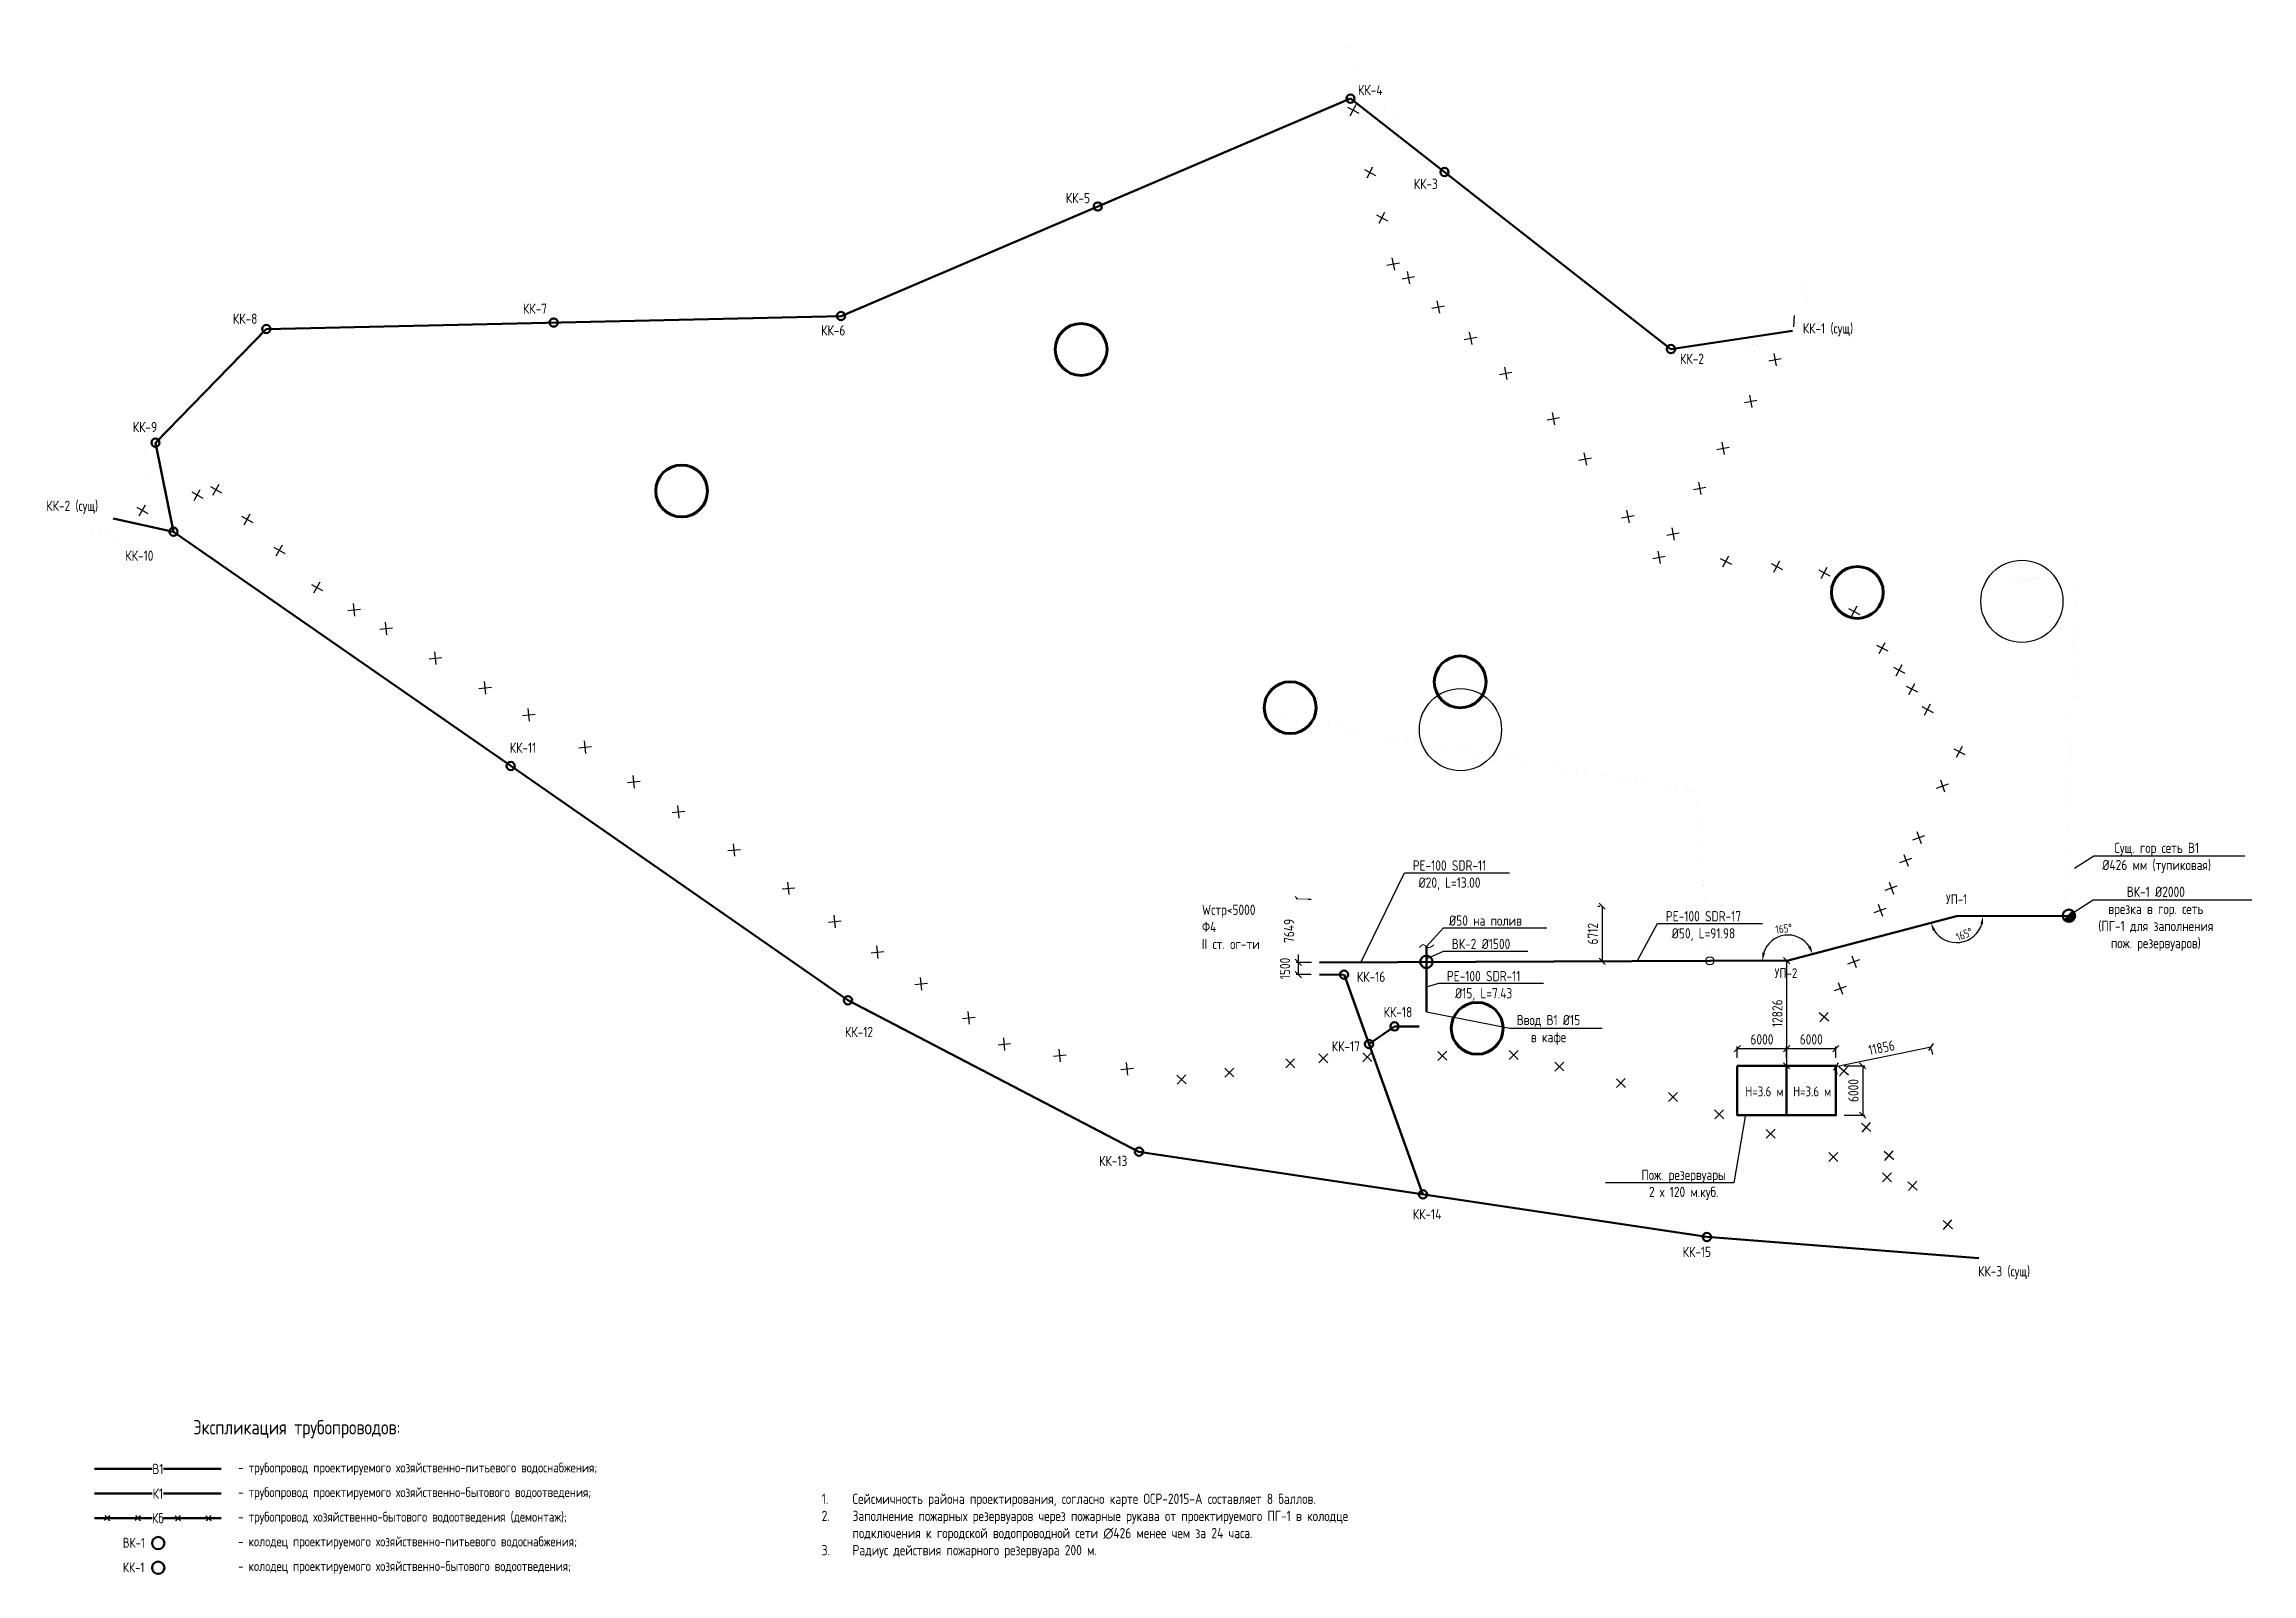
# Model space of a CAD drawing. Header units: millimetres. Extents: x 1085 to 5206446910, y 759 to 4926415281.
# Drawn here: x 5202331985 to 5202600804, y 4926174571 to 4926360872 of the extents above; entities that cross this region are included whole.
import ezdxf
from ezdxf import colors
from ezdxf.entities.mleader import LeaderData, LeaderLine
from ezdxf.math import Vec2, Vec3

# ---------------------------------------------------------------- set-up
doc = ezdxf.new("R2010")
doc.units = ezdxf.units.MM
for name, color, linetype, lineweight in [('!В1', 150, 'Continuous', 50), ('!К1', 30, 'Continuous', 50), ('!К1_Метки', 30, 'Continuous', 9), ('Text blocks_Ном._пера__28', 7, 'Continuous', 13)]:
    doc.layers.add(name, color=color, linetype=linetype, lineweight=lineweight)
doc.layers.add('Выноски', color=7, linetype='Continuous')
doc.styles.add('GOST 2.304', font='GOST_0.TTF')
doc.styles.get("Standard").update_dxf_attribs({"font": 'GOST_0.TTF'})
doc.dimstyles.new('ISO-25', dxfattribs={"dimtxt": 2.5, "dimasz": 2.5, "dimexe": 1.25, "dimexo": 0.625, "dimtad": 1, "dimtxsty": 'Standard', "dimcen": 2.5, "dimadec": 0, "dimazin": 0, "dimtfac": 1, "dimtmove": 0, "dimatfit": 3, "dimfxl": 1, "dimarcsym": 0})
doc.dimstyles.new('STANDARD$0', dxfattribs={"dimscale": 100, "dimtxt": 2.5, "dimasz": 1, "dimexe": 0.5, "dimexo": 2, "dimgap": 1, "dimtad": 1, "dimdec": 0, "dimzin": 0, "dimdsep": 46, "dimtxsty": 'Standard', "dimblk1": 'OBLIQUE', "dimblk2": 'OBLIQUE', "dimsah": 1, "dimcen": 2, "dimadec": 0, "dimazin": 0, "dimtfac": 1, "dimtdec": 4, "dimtofl": 0, "dimtmove": 2, "dimatfit": 3, "dimldrblk": 'OBLIQUE', "dimfxl": 1, "dimtolj": 1, "dimtzin": 0, "dimarcsym": 0})

msp = doc.modelspace()

# ---------------------------------------------------------------- texts
at = {"layer": '!К1_Метки', "char_height": 1250, "attachment_point": 1, "bg_fill": 3, "box_fill_scale": 1.2, "bg_fill_color": 256, "bg_fill_transparency": 0}
for s, width, insert in [('КК-10', 3024.45518303, (5202341867.024691, 4926299202.492223)), ('КК-3 (сущ)', 7541.50525379, (5202567463.32953, 4926212049.913533))]:
    msp.add_mtext_dynamic_manual_height_columns(s, width=width, gutter_width=12.5, heights=[0], dxfattribs=dict(at, insert=insert))
at = {"insert": (5202426668.593286, 4926184333.421159), "char_height": 1250, "attachment_point": 1, "bg_fill": 3, "box_fill_scale": 1.2, "bg_fill_color": 256, "bg_fill_transparency": 0}
msp.add_mtext_dynamic_manual_height_columns('\\pi-3750,l3750,t3750;1.^IСейсмичность района проектирования, согласно карте ОСР-2015-А составляет 8 баллов. \\P2.^IЗаполнение пожарных резервуаров через пожарные рукава от проектируемого ПГ-1 в колодце подключения к городской водопроводной сети ∅426 менее чем за 24 часа.\\P3.^IРадиус действия пожарного резервуара 200 м.', width=66402.83771992, gutter_width=12.5, heights=[0], dxfattribs=at)
at = {"layer": 'Text blocks_Ном._пера__28', "style": 'GOST 2.304'}
for s, height, p in [('УП-1', 1200, (5202563557.352174, 4926256134.830746, 148500)), ('УП-2', 1200, (5202542692.638786, 4926247131.880601, 148000)), ('H=3.6 м', 1200, (5202539139.407489, 4926232722.920566, 5500)), ('H=3.6 м', 1200, (5202544957.614276, 4926232722.920566, 5500)), ('Экспликация трубопроводов:', 1750, (5202350146.701966, 4926191548.756076, 148500)), ('- трубопровод проектируемого хозяйственно-питьевого водоснабжения;', 1200, (5202355602.943321, 4926186917.927548, 148500)), ('- трубопровод проектируемого хозяйственно-бытового водоотведения;', 1200, (5202355602.943321, 4926183917.927548, 148500)), ('- трубопровод хозяйственно-бытового водоотведения (демонтаж);', 1200, (5202355602.943321, 4926180917.927548, 148500)), ('ВК-1', 1200, (5202341566.175833, 4926177760.296083, 71901)), ('- колодец проектируемого хозяйственно-питьевого водоснабжения;', 1200, (5202355602.943321, 4926177917.927548, 148500)), ('КК-1', 1200, (5202341566.175833, 4926174760.296083, 71901)), ('- колодец проектируемого хозяйственно-бытового водоотведения;', 1200, (5202355602.943321, 4926174917.927548, 148500))]:
    msp.add_text(s, height=height, dxfattribs=at).set_placement(p)

# ---------------------------------------------------------------- blocks, each defined once
blk = doc.blocks.new('_None')
blk = doc.blocks.new('*D2')
at = {"color": 0, "lineweight": -2, "transparency": 16777216}
blk.add_arc((5202564835.429103, 4926254680.025963), 3232.78573, 212.5987080257, 342.3946784465, dxfattribs=at)
at = {"color": 0, "transparency": 16777216}
for points in [[(5202561959.312851, 4926252871.362061), (5202562264.530632, 4926253005.351677), (5202561709.95289, 4926253854.010211)], [(5202567752.054, 4926253727.475641), (5202568081.544979, 4926253677.009751), (5202568068.197159, 4926254690.715633)]]:
    blk.add_solid(points, dxfattribs=at)
at = {"color": 0, "transparency": 16777216, "insert": (5202565803.432009, 4926252461.74884), "char_height": 1000, "attachment_point": 5, "rotation": 23.5753014639, "style": 'GOST 2.304'}
blk.add_mtext('165°', dxfattribs=at)
blk = doc.blocks.new('*D3')
at = {"color": 0, "lineweight": -2, "transparency": 16777216}
blk.add_arc((5202544325.183372, 4926249259.480458), 3112.185339, 33.2942055922, 161.7237165779, dxfattribs=at)
at = {"color": 0, "transparency": 16777216}
for points in [[(5202541534.591603, 4926250209.29812), (5202541205.390551, 4926250261.621901), (5202541213.019739, 4926249247.856852)], [(5202547078.743041, 4926251035.79796), (5202546774.344109, 4926250899.958345), (5202547334.062419, 4926250054.681355)]]:
    blk.add_solid(points, dxfattribs=at)
at = {"color": 0, "transparency": 16777216, "insert": (5202543812.300575, 4926253150.509402), "char_height": 1000, "attachment_point": 5, "rotation": 7.5089610847, "style": 'GOST 2.304'}
blk.add_mtext('165°', dxfattribs=at)
blk = doc.blocks.new('_Oblique')
at = {"color": 0, "linetype": 'ByBlock', "lineweight": -2}
blk.add_line((-0.5, -0.5), (0.5, 0.5), dxfattribs=at)
blk = doc.blocks.new('*D8')
at = {"color": 0, "lineweight": -2, "transparency": 16777216}
for p, q in [((5202486263.676676, 4926256695.324741), (5202484448.123173, 4926256695.324741)), ((5202484698.123173, 4926256695.324741), (5202484698.123173, 4926249046.468375)), ((5202486292.244357, 4926249046.468375), (5202484448.123173, 4926249046.468375))]:
    blk.add_line(p, q, dxfattribs=at)
at = {"color": 0, "lineweight": -2, "transparency": 16777216, "xscale": 750.0000000000001, "yscale": 750.0000000000001, "zscale": 750.0000000000001}
for p, rotation in [((5202484698.123173, 4926256695.324741), 90), ((5202484698.123173, 4926249046.468375), 270)]:
    blk.add_blockref('_Oblique', p, dxfattribs=dict(at, rotation=rotation))
at = {"color": 0, "transparency": 16777216, "insert": (5202483573.123172, 4926252870.896559), "char_height": 1250, "attachment_point": 5, "rotation": 90, "style": 'GOST 2.304'}
blk.add_mtext('\\A1;7649', dxfattribs=at)
blk = doc.blocks.new('*D9')
at = {"color": 0, "lineweight": -2, "transparency": 16777216}
for p, q in [((5202521150.97092, 4926255888.4911), (5202521436.04547, 4926255888.4911)), ((5202521686.04547, 4926255888.4911), (5202521686.04547, 4926249176.416357)), ((5202521085.178335, 4926249176.416357), (5202521436.04547, 4926249176.416357))]:
    blk.add_line(p, q, dxfattribs=at)
at = {"color": 0, "lineweight": -2, "transparency": 16777216, "xscale": 750.0000000000001, "yscale": 750.0000000000001, "zscale": 750.0000000000001}
for p, rotation in [((5202521686.04547, 4926255888.4911), 90), ((5202521686.04547, 4926249176.416357), 270)]:
    blk.add_blockref('_Oblique', p, dxfattribs=dict(at, rotation=rotation))
at = {"color": 0, "transparency": 16777216, "insert": (5202520561.045469, 4926252532.45373), "char_height": 1250, "attachment_point": 5, "rotation": 90, "style": 'GOST 2.304'}
blk.add_mtext('\\A1;6712', dxfattribs=at)
blk = doc.blocks.new('*D11')
at = {"color": 0, "lineweight": -2, "transparency": 16777216}
for p, q in [((5202486276.558846, 4926249045.899016), (5202484448.123173, 4926249045.899016)), ((5202486263.676676, 4926247546.361678), (5202484448.123173, 4926247546.361678)), ((5202484698.123173, 4926249045.899016), (5202484698.123173, 4926247546.361678))]:
    blk.add_line(p, q, dxfattribs=at)
at = {"color": 0, "lineweight": -2, "transparency": 16777216, "xscale": 750.0000000000001, "yscale": 750.0000000000001, "zscale": 750.0000000000001}
for p, rotation in [((5202484698.123173, 4926249045.899016), 90), ((5202484698.123173, 4926247546.361678), 270)]:
    blk.add_blockref('_Oblique', p, dxfattribs=dict(at, rotation=rotation))
at = {"color": 0, "transparency": 16777216, "insert": (5202483073.123172, 4926248296.130348), "char_height": 1250, "attachment_point": 5, "rotation": 90, "style": 'GOST 2.304'}
blk.add_mtext('\\A1;1500', dxfattribs=at)
blk = doc.blocks.new('*D13')
at = {"color": 0, "lineweight": -2, "transparency": 16777216}
for p, q in [((5202538152.690813, 4926237433.917212), (5202538152.690813, 4926238786.825812)), ((5202538152.690813, 4926238536.825812), (5202544152.690813, 4926238536.825812)), ((5202544152.690813, 4926237433.917212), (5202544152.690813, 4926238786.825812))]:
    blk.add_line(p, q, dxfattribs=at)
at = {"color": 0, "lineweight": -2, "transparency": 16777216, "xscale": 750.0000000000001, "yscale": 750.0000000000001, "zscale": 750.0000000000001, "rotation": 180}
blk.add_blockref('_Oblique', (5202538152.690813, 4926238536.825812), dxfattribs=at)
at = {"color": 0, "lineweight": -2, "transparency": 16777216, "xscale": 750.0000000000001, "yscale": 750.0000000000001, "zscale": 750.0000000000001}
blk.add_blockref('_Oblique', (5202544152.690813, 4926238536.825812), dxfattribs=at)
at = {"color": 0, "transparency": 16777216, "insert": (5202541152.690813, 4926239661.825812), "char_height": 1250, "attachment_point": 5, "style": 'GOST 2.304'}
blk.add_mtext('\\A1;6000', dxfattribs=at)
blk = doc.blocks.new('*D14')
at = {"color": 0, "lineweight": -2, "transparency": 16777216}
for p, q in [((5202544152.690813, 4926237433.917212), (5202544152.690813, 4926238786.825812)), ((5202544152.690813, 4926238536.825812), (5202550152.690813, 4926238536.825812)), ((5202550152.690813, 4926237433.917212), (5202550152.690813, 4926238786.825812))]:
    blk.add_line(p, q, dxfattribs=at)
at = {"color": 0, "lineweight": -2, "transparency": 16777216, "xscale": 750.0000000000001, "yscale": 750.0000000000001, "zscale": 750.0000000000001, "rotation": 180}
blk.add_blockref('_Oblique', (5202544152.690813, 4926238536.825812), dxfattribs=at)
at = {"color": 0, "lineweight": -2, "transparency": 16777216, "xscale": 750.0000000000001, "yscale": 750.0000000000001, "zscale": 750.0000000000001}
blk.add_blockref('_Oblique', (5202550152.690813, 4926238536.825812), dxfattribs=at)
at = {"color": 0, "transparency": 16777216, "insert": (5202547152.690813, 4926239661.825812), "char_height": 1250, "attachment_point": 5, "style": 'GOST 2.304'}
blk.add_mtext('\\A1;6000', dxfattribs=at)
blk = doc.blocks.new('*D15')
at = {"color": 0, "lineweight": -2, "transparency": 16777216}
for p, q in [((5202551157.015371, 4926236433.917212), (5202553668.004781, 4926236433.917212)), ((5202553418.004781, 4926236433.917212), (5202553418.004781, 4926230433.917212)), ((5202551152.690813, 4926230433.917212), (5202553668.004781, 4926230433.917212))]:
    blk.add_line(p, q, dxfattribs=at)
at = {"color": 0, "lineweight": -2, "transparency": 16777216, "xscale": 750.0000000000001, "yscale": 750.0000000000001, "zscale": 750.0000000000001}
for p, rotation in [((5202553418.004781, 4926236433.917212), 90), ((5202553418.004781, 4926230433.917212), 270)]:
    blk.add_blockref('_Oblique', p, dxfattribs=dict(at, rotation=rotation))
at = {"color": 0, "transparency": 16777216, "insert": (5202552293.00478, 4926233433.917213), "char_height": 1250, "attachment_point": 5, "rotation": 90, "style": 'GOST 2.304'}
blk.add_mtext('\\A1;6000', dxfattribs=at)
blk = doc.blocks.new('*D16')
at = {"color": 0, "lineweight": -2, "transparency": 16777216}
for p, q in [((5202550137.824421, 4926236348.686054), (5202561750.625611, 4926238739.217272)), ((5202561939.999352, 4926237819.271282), (5202561801.031971, 4926238494.351597)), ((5202550327.198162, 4926235428.740065), (5202550188.230781, 4926236103.820379))]:
    blk.add_line(p, q, dxfattribs=at)
at = {"color": 0, "lineweight": -2, "transparency": 16777216, "xscale": 750.0000000000001, "yscale": 750.0000000000001, "zscale": 750.0000000000001}
for p, rotation in [((5202561750.625611, 4926238739.217272), 11.63202651462501), ((5202550137.824421, 4926236348.686054), 191.632026514625)]:
    blk.add_blockref('_Oblique', p, dxfattribs=dict(at, rotation=rotation))
at = {"color": 0, "transparency": 16777216, "insert": (5202555717.396396, 4926238645.8472), "char_height": 1250, "attachment_point": 5, "rotation": 11.6320265146, "style": 'GOST 2.304'}
blk.add_mtext('\\A1;11856', dxfattribs=at)
blk = doc.blocks.new('*D17')
at = {"color": 0, "lineweight": -2, "transparency": 16777216}
for p, q in [((5202543325.183372, 4926249259.480458), (5202543902.690813, 4926249259.480458)), ((5202544152.690813, 4926249259.480458), (5202544152.690813, 4926236433.917212)), ((5202543325.183372, 4926236433.917212), (5202543902.690813, 4926236433.917212))]:
    blk.add_line(p, q, dxfattribs=at)
at = {"color": 0, "lineweight": -2, "transparency": 16777216, "xscale": 750.0000000000001, "yscale": 750.0000000000001, "zscale": 750.0000000000001}
for p, rotation in [((5202544152.690813, 4926249259.480458), 90), ((5202544152.690813, 4926236433.917212), 270)]:
    blk.add_blockref('_Oblique', p, dxfattribs=dict(at, rotation=rotation))
at = {"color": 0, "transparency": 16777216, "insert": (5202543027.690812, 4926242846.698836), "char_height": 1250, "attachment_point": 5, "rotation": 90, "style": 'GOST 2.304'}
blk.add_mtext('\\A1;12826', dxfattribs=at)

# ---------------------------------------------------------------- dimensions: what is measured, and where the dimension line sits
for base, p1, p2, override, picture, middle in [((5202484698.123173, 4926249046.468375), (5202487263.676676, 4926256695.324741, 71500), (5202487292.244357, 4926249046.468375, 76599), {"dimscale": 500, "dimasz": 1.5, "dimtxsty": 'GOST 2.304', "dimblk1": 'Oblique', "dimblk2": 'Oblique'}, '*D8', (5202483573.123172, 4926252870.896559)), ((5202521686.04547, 4926249176.416357), (5202522150.97092, 4926255888.4911, 80000), (5202522085.178335, 4926249176.416357, 76599), {"dimscale": 500, "dimasz": 1.5, "dimtxsty": 'GOST 2.304', "dimblk1": 'Oblique', "dimblk2": 'Oblique'}, '*D9', (5202520561.045469, 4926252532.45373)), ((5202484698.123173, 4926247546.361678), (5202487276.558846, 4926249045.899016, 75000), (5202487263.676676, 4926247546.361678, 76599), {"dimscale": 500, "dimasz": 1.5, "dimtxsty": 'GOST 2.304'}, '*D11', (5202483073.123172, 4926248296.130348)), ((5202544152.690813, 4926236433.917212), (5202544325.183372, 4926249259.480458, 76599), (5202544325.183372, 4926236433.917212, -72000), {"dimscale": 500, "dimasz": 1.5, "dimtxsty": 'GOST 2.304'}, '*D17', (5202543027.690812, 4926242846.698836)), ((5202553418.004781, 4926230433.917212), (5202550157.015371, 4926236433.917212, -72000), (5202550152.690813, 4926230433.917212, -72000), {"dimscale": 500, "dimasz": 1.5, "dimtxsty": 'GOST 2.304'}, '*D15', (5202552293.00478, 4926233433.917213))]:
    dim = msp.add_linear_dim(base=base, p1=p1, p2=p2, angle=90, dimstyle='STANDARD$0', override=override)
    dim.commit()
    dim.dimension.update_dxf_attribs({"geometry": picture, "text_midpoint": middle})
dim = msp.add_angular_dim_2l(base=(5202542536.669168, 4926251806.422649), line1=((5202564835.429103, 4926254680.025963, 76599), (5202544325.183372, 4926249259.480458, 76599)), line2=((5202544325.183372, 4926249259.480458, 76599), (5202487263.676676, 4926249046.361678, 76599)), dimstyle='ISO-25', override={"dimscale": 500, "dimtxt": 2, "dimasz": 2, "dimtxsty": 'GOST 2.304'})
dim.commit()
dim.dimension.update_dxf_attribs({"geometry": '*D3', "text_midpoint": (5202543812.300576, 4926253150.509402)})
dim = msp.add_angular_dim_2l(base=(5202563726.169926, 4926251643.506959), line1=((5202578534.676677, 4926254725.32474, 76599), (5202564835.429103, 4926254680.025963, 76599)), line2=((5202564835.429103, 4926254680.025963, 76599), (5202544325.183372, 4926249259.480458, 76599)), dimstyle='ISO-25', override={"dimscale": 500, "dimtxt": 2, "dimasz": 2, "dimtxsty": 'GOST 2.304'})
dim.commit()
dim.dimension.update_dxf_attribs({"geometry": '*D2', "text_midpoint": (5202566128.394616, 4926251717.063972), "dimtype": 162})
for base, p1, p2, picture, middle in [((5202544152.690813, 4926238536.825812), (5202538152.690813, 4926236433.917212, -72000), (5202544152.690813, 4926236433.917212, -72000), '*D13', (5202541152.690813, 4926239661.825812)), ((5202550152.690813, 4926238536.825812), (5202544152.690813, 4926236433.917212, -72000), (5202550152.690813, 4926236433.917212, -72000), '*D14', (5202547152.690813, 4926239661.825812))]:
    dim = msp.add_linear_dim(base=base, p1=p1, p2=p2, dimstyle='STANDARD$0', override={"dimscale": 500, "dimasz": 1.5, "dimtxsty": 'GOST 2.304'})
    dim.commit()
    dim.dimension.update_dxf_attribs({"geometry": picture, "text_midpoint": middle})
dim = msp.add_aligned_dim(p1=(5202550125.572721, 4926236408.202765), p2=(5202561738.373911, 4926238798.733982), distance=-60.764652, dimstyle='STANDARD$0', override={"dimscale": 500, "dimasz": 1.5, "dimtxsty": 'GOST 2.304'})
dim.commit()
dim.dimension.update_dxf_attribs({"geometry": '*D16', "text_midpoint": (5202555717.396396, 4926238645.8472)})

# ---------------------------------------------------------------- hatches: boundary and pattern name
at = {"layer": '!В1'}
h = msp.add_hatch(dxfattribs=at)
h.set_pattern_fill('ANGLE', color=256)
h.set_pattern_definition([(0, (12409.186, 39165.6764), (0, 6.985), [5.08, -1.905]), (90, (12409.186, 39165.6764), (-6.985, 4e-16), [5.08, -1.905])])
h.paths.add_polyline_path([(5202579284.676677, 4926254725.32474, 0.2011872754), (5202579060.346413, 4926255260.274578), (5202578009.006941, 4926254190.374903, 0.6650193029)])

# ---------------------------------------------------------------- linework, layer by layer
for p, q in [((5202579060.346413, 4926255260.274578, 76599), (5202578009.006941, 4926254190.374903, 76599)), ((5202500292.176677, 4926249095.021768, 76599), (5202500292.176677, 4926250958.33445, 78160.206765)), ((5202500292.176677, 4926243009.32474, 71500), (5202500292.176677, 4926249095.021768, 76599)), ((5202353531.55681, 4926187347.159359), (5202338126.699891, 4926187347.159359))]:
    msp.add_line(p, q, dxfattribs=at)
at = {"layer": '!В1', "elevation": 76599}
msp.add_lwpolyline([(5202578534.676677, 4926254725.32474), (5202564835.429103, 4926254680.025963), (5202544325.183372, 4926249259.480458), (5202487263.676676, 4926249046.361678)], dxfattribs=at)
at = {"layer": '!В1', "color": 5, "elevation": -72000}
for points in [[(5202538152.690813, 4926236433.917212), (5202544152.690813, 4926236433.917212), (5202544152.690813, 4926230433.917212), (5202538152.690813, 4926230433.917212)], [(5202544152.690813, 4926236433.917212), (5202550152.690813, 4926236433.917212), (5202550152.690813, 4926230433.917212), (5202544152.690813, 4926230433.917212)]]:
    msp.add_lwpolyline(points, close=True, dxfattribs=at)
at = {"layer": '!В1'}
for centre in [(5202578534.676677, 4926254725.32474, 76599), (5202500292.176677, 4926249095.021768, 76599), (5202345880.538188, 4926178321.22794)]:
    msp.add_circle(centre, 750, dxfattribs=at)
at = {"layer": '!В1', "lineweight": 9}
msp.add_spline([(5202499446.750877, 4926250867.3702, 78160.206765), (5202499964.629072, 4926251189.686673, 78160.206765), (5202500434.597009, 4926250863.666043, 78160.206765), (5202501200.726151, 4926251173.333509, 78160.206765)], degree=3, dxfattribs=at)
at = {"layer": '!К1'}
for p, q in [((5202487263.676687, 4926247546.361678, 76599), (5202490212.990176, 4926247528.159167, 76599)), ((5202490263.676687, 4926247546.361678, 76599), (5202499873.159501, 4926220787.901753)), ((5202496412.320628, 4926241240.281245, 70500), (5202493299.581315, 4926239092.615116, 52399.231601)), ((5202499412.320628, 4926241240.281245, 70500), (5202496412.320628, 4926241240.281245, 70500)), ((5202353531.55681, 4926184347.159359), (5202338126.699891, 4926184347.159359)), ((5202353531.55681, 4926181347.159359), (5202338126.699891, 4926181347.159359))]:
    msp.add_line(p, q, dxfattribs=at)
for points in [[(5202491054.547076, 4926354241.527707), (5202429016.948392, 4926327753.499349)], [(5202530067.676677, 4926323731.32474), (5202491054.547076, 4926354241.527707)], [(5202429016.948392, 4926327753.499349), (5202359034.732839, 4926326175.682454)], [(5202544877.528908, 4926325958.178583), (5202530067.676677, 4926323731.32474)], [(5202388801.739208, 4926272962.593485), (5202429855.95593, 4926244422.248543)]]:
    msp.add_lwpolyline(points, dxfattribs=at)
at = {"layer": '!К1', "elevation": 90846}
msp.add_lwpolyline([(5202340388.676676, 4926303095.32474), (5202347737.274102, 4926301488.19086)], dxfattribs=at)
at = {"layer": '!К1'}
for centre, radius in [((5202491054.547076, 4926354241.527707), 500), ((5202502498.751385, 4926345291.592139), 500), ((5202460280.018066, 4926341101.808982), 500), ((5202429016.948392, 4926327753.499349), 500), ((5202359034.732839, 4926326175.682454), 500), ((5202394025.840615, 4926326964.590901), 500), ((5202530067.676677, 4926323731.32474), 500), ((5202345540.514912, 4926312333.103658), 500), ((5202347737.274102, 4926301488.19086), 500), ((5202388801.739208, 4926272962.593485), 500), ((5202490263.676687, 4926247546.361678, 76599), 500), ((5202429855.95593, 4926244422.248543), 500), ((5202496412.320628, 4926241240.281245, 70500), 500), ((5202493299.581314, 4926239092.615116, 52399.231597), 500), ((5202465297.901047, 4926225979.044644), 500), ((5202499873.159501, 4926220787.901753), 500), ((5202534448.417954, 4926215596.758862), 500), ((5202345880.538188, 4926175321.22794), 750)]:
    msp.add_circle(centre, radius, dxfattribs=at)
for p, q in [((5202492745.530628, 4926345614.595263), (5202494110.303082, 4926344889.879904)), ((5202493065.559177, 4926344569.851357), (5202493790.274533, 4926345934.623811)), ((5202494202.70403, 4926340095.45763), (5202495567.476484, 4926339370.742271)), ((5202494522.732579, 4926339050.713725), (5202495247.447935, 4926340415.486178)), ((5202495495.431074, 4926333934.823792, 51785), (5202497011.88314, 4926334231.790679, 51785)), ((5202496105.173662, 4926334841.533268, 51785), (5202496402.14055, 4926333325.081202, 51785)), ((5202497950.572434, 4926333189.65704), (5202498247.539322, 4926331673.204973)), ((5202497340.829846, 4926332282.947563), (5202498857.281912, 4926332579.914451)), ((5202500966.67731, 4926328711.215367), (5202502483.129375, 4926329008.182255)), ((5202501576.419898, 4926329617.924844), (5202501873.386786, 4926328101.472777)), ((5202504911.674429, 4926324905.037188), (5202506428.126494, 4926325202.004075)), ((5202505521.417017, 4926325811.746664), (5202505818.383904, 4926324295.294598)), ((5202541977.50944, 4926322296.090793), (5202543493.961506, 4926322593.05768)), ((5202542587.252028, 4926323202.800269), (5202542884.218916, 4926321686.348203)), ((5202509175.876323, 4926320626.003395), (5202510692.328388, 4926320922.970283)), ((5202509785.618911, 4926321532.712872), (5202510082.585798, 4926320016.260805)), ((5202539009.484128, 4926317224.307302), (5202540525.936193, 4926317521.27419)), ((5202539619.226716, 4926318131.016779), (5202539916.193604, 4926316614.564713)), ((5202514997.276621, 4926315098.343471), (5202516513.728686, 4926315395.310358)), ((5202515607.019209, 4926316005.052947), (5202515903.986096, 4926314488.600881)), ((5202535655.023554, 4926311492.180393), (5202537171.475619, 4926311789.147281)), ((5202536264.766142, 4926312398.88987), (5202536561.733029, 4926310882.437803)), ((5202518865.450644, 4926310187.841295, 98000), (5202520381.90271, 4926310484.808183, 98000)), ((5202519475.193233, 4926311094.550772, 98000), (5202519772.16012, 4926309578.098705, 98000)), ((5202349949.028995, 4926306345.571828), (5202351293.476071, 4926305583.811852)), ((5202350240.372545, 4926305292.468303), (5202351002.132522, 4926306636.915379)), ((5202352241.106565, 4926307002.190552), (5202353585.553642, 4926306240.430576)), ((5202352532.450116, 4926305949.087027), (5202353294.210093, 4926307293.534102)), ((5202532804.715283, 4926306621.552651), (5202534321.167349, 4926306918.519539)), ((5202533414.457871, 4926307528.262128), (5202533711.424759, 4926306011.810061)), ((5202343274.652071, 4926304472.030847, 90846), (5202344619.099148, 4926303710.270871, 90846)), ((5202343565.995622, 4926303418.927321, 90846), (5202344327.755598, 4926304763.374397, 90846)), ((5202356324.045357, 4926302316.453219), (5202357085.805333, 4926303660.900295)), ((5202524062.311861, 4926303189.12186), (5202525578.763927, 4926303486.088747)), ((5202524672.054449, 4926304095.831336), (5202524969.021337, 4926302579.37927)), ((5202356032.701806, 4926303369.556745), (5202357377.148883, 4926302607.796769)), ((5202529560.180351, 4926301077.267489), (5202531076.632417, 4926301374.234377)), ((5202530169.922939, 4926301983.976966), (5202530466.889827, 4926300467.524899)), ((5202359956.973916, 4926299610.771106), (5202361301.420993, 4926298849.01113)), ((5202360248.317467, 4926298557.667581), (5202361010.077443, 4926299902.114656)), ((5202527870.023719, 4926298231.841296, 51785), (5202529386.475784, 4926298528.808184, 51785)), ((5202528479.766307, 4926299138.550773, 51785), (5202528776.733194, 4926297622.098706, 51785)), ((5202536073.751981, 4926298248.335503, 95000), (5202537438.524435, 4926297523.620144, 95000)), ((5202536393.78053, 4926297203.591598, 95000), (5202537118.495886, 4926298568.364051, 95000)), ((5202364826.615621, 4926294028.454679), (5202365588.375597, 4926295372.901754)), ((5202542269.73275, 4926297616.718673, 51785), (5202543634.505204, 4926296892.003314, 51785)), ((5202542589.761299, 4926296571.974768, 51785), (5202543314.476655, 4926297936.747221, 51785)), ((5202548059.626544, 4926296852.664666, 51785), (5202549424.398998, 4926296127.949307, 51785)), ((5202548379.655093, 4926295807.920761, 51785), (5202549104.370449, 4926297172.693214, 51785)), ((5202364535.27207, 4926295081.558204), (5202365879.719147, 4926294319.798228)), ((5202369830.871582, 4926291209.939401), (5202369671.487629, 4926292746.953699)), ((5202368982.672455, 4926291898.754572), (5202370519.686755, 4926292058.138527)), ((5202373717.440137, 4926288936.776257), (5202373558.056184, 4926290473.790555)), ((5202551704.706699, 4926292137.742946, 65184), (5202553069.479154, 4926291413.027587, 65184)), ((5202552024.735249, 4926291092.999041, 65184), (5202552749.450604, 4926292457.771494, 65184)), ((5202372869.24101, 4926289625.591428), (5202374406.25531, 4926289784.975383)), ((5202555119.947747, 4926287689.418093, 87500), (5202556484.720201, 4926286964.702734, 87500)), ((5202555439.976296, 4926286644.674188, 87500), (5202556164.691652, 4926288009.446641, 87500)), ((5202378882.578473, 4926286022.576715), (5202380419.592773, 4926286181.96067)), ((5202379730.7776, 4926285333.761543), (5202379571.393647, 4926286870.775842)), ((5202557174.006414, 4926284989.682418, 85500), (5202558538.778869, 4926284264.967059, 85500)), ((5202557494.034964, 4926283944.938513, 85500), (5202558218.750319, 4926285309.710966, 85500)), ((5202384920.180602, 4926282414.38287), (5202386457.194902, 4926282573.766825)), ((5202385768.379729, 4926281725.567698), (5202385608.995776, 4926283262.581997)), ((5202558715.68957, 4926282697.079862), (5202560080.462025, 4926281972.364503)), ((5202559035.71812, 4926281652.335957), (5202559760.433475, 4926283017.10841)), ((5202390230.473538, 4926279116.136835), (5202391767.487839, 4926279275.52079)), ((5202391078.672666, 4926278427.321664), (5202390919.288713, 4926279964.335962)), ((5202560637.290449, 4926280213.682418, 65184), (5202562002.062903, 4926279488.967059, 65184)), ((5202560957.318998, 4926279168.938513, 65184), (5202561682.034354, 4926280533.710966, 65184)), ((5202397095.931968, 4926275173.410852), (5202398632.946268, 4926275332.794807)), ((5202397944.131095, 4926274484.595681), (5202397784.747142, 4926276021.60998)), ((5202564510.859792, 4926275064.301155), (5202565875.632246, 4926274339.585796)), ((5202564830.888341, 4926274019.55725), (5202565555.603697, 4926275384.329703)), ((5202403872.09813, 4926270263.249313), (5202403712.714177, 4926271800.263612)), ((5202562874.468794, 4926271266.858917), (5202563397.868869, 4926269812.944008)), ((5202403023.899003, 4926270952.064485), (5202404560.913303, 4926271111.44844)), ((5202562409.211378, 4926270278.201426), (5202563863.126286, 4926270801.601501)), ((5202408447.984851, 4926267312.621414), (5202409984.999151, 4926267472.005369)), ((5202409296.183978, 4926266623.806243), (5202409136.800025, 4926268160.820541)), ((5202416085.784757, 4926261960.77808), (5202415926.400804, 4926263497.792378)), ((5202559533.468856, 4926263978.700316), (5202560987.383763, 4926264502.100392)), ((5202559998.726272, 4926264967.357808), (5202560522.126347, 4926263513.442899)), ((5202415237.585629, 4926262649.593251), (5202416774.59993, 4926262808.977206)), ((5202557947.666811, 4926261209.790307), (5202559401.581718, 4926261733.190383)), ((5202558412.924227, 4926262198.447799), (5202558936.324302, 4926260744.532889)), ((5202421842.388781, 4926257979.142269), (5202423379.403081, 4926258138.526224)), ((5202422690.587908, 4926257290.327098), (5202422531.203955, 4926258827.341396)), ((5202556161.517157, 4926257821.929071), (5202557615.432064, 4926258345.329147)), ((5202556626.774572, 4926258810.586563), (5202557150.174647, 4926257356.671654)), ((5202554822.661175, 4926255135.638526), (5202556276.576082, 4926255659.038602)), ((5202555287.918591, 4926256124.296018), (5202555811.318666, 4926254670.381108)), ((5202427493.90598, 4926253931.377983), (5202429030.92028, 4926254090.761938)), ((5202428342.105107, 4926253242.562812), (5202428182.721154, 4926254779.57711)), ((5202432684.729232, 4926250216.563825), (5202434221.743532, 4926250375.94778)), ((5202433532.928359, 4926249527.748653), (5202433373.544406, 4926251064.762952)), ((5202552082.974722, 4926249855.532839), (5202552606.374797, 4926248401.617929)), ((5202438862.890478, 4926245651.274639), (5202438703.506525, 4926247188.288938)), ((5202551617.717306, 4926248866.875347), (5202553071.632214, 4926249390.275423)), ((5202438014.691351, 4926246340.08981), (5202439551.705651, 4926246499.473765)), ((5202549975.829773, 4926245617.641573), (5202551429.74468, 4926246141.041649)), ((5202550441.087189, 4926246606.299065), (5202550964.487264, 4926245152.384155)), ((5202443801.755988, 4926242219.438735), (5202445338.770288, 4926242378.82269)), ((5202444649.955115, 4926241530.623564), (5202444490.571162, 4926243067.637862)), ((5202549277.139449, 4926241863.239191), (5202548112.59364, 4926242878.940553)), ((5202548187.015864, 4926241788.816966), (5202549202.717229, 4926242953.362777)), ((5202448132.361472, 4926238985.080675), (5202449669.375772, 4926239144.46463)), ((5202448980.560599, 4926238296.265504), (5202448821.176646, 4926239833.279802)), ((5202454874.063674, 4926237623.697164), (5202456411.077974, 4926237783.081119)), ((5202455722.262801, 4926236934.881992), (5202455562.878848, 4926238471.896291)), ((5202463933.77294, 4926235316.713454), (5202463774.388987, 4926236853.727753)), ((5202483159.414191, 4926237289.232321), (5202484266.103819, 4926236210.782381)), ((5202483173.534036, 4926236196.662539), (5202484251.983975, 4926237303.352163)), ((5202487186.563332, 4926237888.194869), (5202488293.252959, 4926236809.744929)), ((5202487200.683176, 4926236795.625087), (5202488279.133116, 4926237902.314712)), ((5202492536.156014, 4926238032.410499), (5202493642.845642, 4926236953.960559)), ((5202492550.275859, 4926236939.840716), (5202493628.725799, 4926238046.530341)), ((5202501676.211157, 4926238199.875071), (5202502782.900784, 4926237121.425131)), ((5202501690.331001, 4926237107.305288), (5202502768.780941, 4926238213.994913)), ((5202510377.725927, 4926238295.710041), (5202511484.415555, 4926237217.260101)), ((5202510391.845772, 4926237203.140259), (5202511470.295712, 4926238309.829884)), ((5202515929.88029, 4926236891.943074), (5202517036.569918, 4926235813.493134)), ((5202515944.000134, 4926235799.373292), (5202517022.450074, 4926236906.062917)), ((5202551676.422785, 4926235287.967447, 80266), (5202550511.876976, 4926236303.668809, 80266)), ((5202550586.2992, 4926235213.545222, 80266), (5202551602.000565, 4926236378.091033, 80266)), ((5202463085.573812, 4926236005.528625), (5202464622.588113, 4926236164.91258)), ((5202469920.329862, 4926235319.147571), (5202471027.019489, 4926234240.697631)), ((5202469934.449706, 4926234226.577788), (5202471012.899646, 4926235333.267413)), ((5202475747.363615, 4926236162.100707), (5202476854.053243, 4926235083.650767)), ((5202475761.483459, 4926235069.530925), (5202476839.933399, 4926236176.22055)), ((5202523421.997824, 4926234876.521381), (5202524528.687451, 4926233798.071442)), ((5202523436.117668, 4926233783.951599), (5202524514.567608, 4926234890.641224)), ((5202529771.706617, 4926233191.643715), (5202530878.396245, 4926232113.193775)), ((5202529785.826462, 4926232099.073933), (5202530864.276402, 4926233205.763557)), ((5202535385.777711, 4926231084.411255), (5202536492.467339, 4926230005.961315)), ((5202535399.897555, 4926229991.841473), (5202536478.347495, 4926231098.531097)), ((5202541659.29417, 4926228707.557222), (5202542765.983798, 4926227629.107283)), ((5202541673.414015, 4926227614.98744), (5202542751.863955, 4926228721.677065)), ((5202554425.800323, 4926228442.474061, 66000), (5202553261.254515, 4926229458.175423, 66000)), ((5202553335.676739, 4926228368.051836, 66000), (5202554351.378103, 4926229532.597647, 66000)), ((5202549288.310755, 4926225878.939837), (5202550395.000382, 4926224800.489897)), ((5202549302.430599, 4926224786.370054), (5202550380.880539, 4926225893.059679)), ((5202557193.988736, 4926225000.670845), (5202556029.442927, 4926226016.372207)), ((5202556103.865151, 4926224926.24862), (5202557119.566516, 4926226090.794431)), ((5202555833.488481, 4926223395.603842), (5202556940.178108, 4926222317.153902)), ((5202555847.608325, 4926222303.03406), (5202556926.058265, 4926223409.723684)), ((5202560068.997525, 4926221315.818649), (5202558904.451716, 4926222331.520011)), ((5202558978.87394, 4926221241.396424), (5202559994.575305, 4926222405.942235)), ((5202564365.078961, 4926216603.441372), (5202563200.533153, 4926217619.142734)), ((5202563274.955377, 4926216529.019147), (5202564290.656741, 4926217693.564958)), ((5202339968.139088, 4926181626.487176), (5202339332.387697, 4926181067.831542)), ((5202339370.935576, 4926181665.035054), (5202339929.59121, 4926181029.283665)), ((5202343717.551141, 4926181626.487176), (5202343081.79975, 4926181067.831542)), ((5202343120.34763, 4926181665.035054), (5202343679.003263, 4926181029.283665)), ((5202347940.70556, 4926181626.487176), (5202348576.45695, 4926181067.831542)), ((5202348537.909071, 4926181665.035054), (5202347979.253437, 4926181029.283665)), ((5202351690.117613, 4926181626.487176), (5202352325.869003, 4926181067.831542)), ((5202352287.321124, 4926181665.035054), (5202351728.66549, 4926181029.283665))]:
    msp.add_line(p, q)
for points in [[(5202489412.853254, 4926354573.913563, 1, 1, 0), (5202486746.53683, 4926353407.167647, 400, 1, 0), (5202485487.408006, 4926352856.189, 1, 1, 0)], [(5202543650.107862, 4926324811.207732, 1, 1, 0), (5202540773.357462, 4926324369.793591, 400, 1, 0), (5202539414.85428, 4926324161.342235, 1, 1, 0)], [(5202349431.64456, 4926298325.382624, 1, 1, 0), (5202351853.628146, 4926296711.525492, 400, 1, 0), (5202352997.374368, 4926295949.405134, 1, 1, 0)]]:
    msp.add_lwpolyline(points, format="xyseb")
at = {"const_width": 1, "elevation": 76599}
msp.add_lwpolyline([(5202578047.956437, 4926254723.715322), (5202579415.321606, 4926296377.71844), (5202563932.794678, 4926294652.137406)], dxfattribs=at)
at = {"color": 200, "lineweight": 70}
for centre in [(5202458246.810324, 4926323685.36699), (5202409604.472325, 4926306455.308704), (5202552770.252888, 4926294097.931497), (5202504415.07185, 4926283201.396787), (5202483705.113814, 4926280062.452488), (5202506475.034036, 4926241011.412997)]:
    msp.add_circle(centre, 3156.17292, dxfattribs=at)
for centre, radius in [((5202572800.984289, 4926293013.428256, 87000), 5000), ((5202504443.200536, 4926277388.651451), 5000), ((5202534800.456628, 4926249223.906596, 76599), 500)]:
    msp.add_circle(centre, radius)

msp.set_redraw_order([(e.dxf.handle, doc.entitydb.next_handle()) for e in msp.query("TEXT MTEXT ATTDEF DIMENSION ARC_DIMENSION")])  # texts and dimensions are drawn at this point

# ---------------------------------------------------------------- leaders
at = {"layer": 'Выноски', "color": 0, "lineweight": -2}
ml = msp.add_multileader_mtext('Standard', dxfattribs=at)
ml.set_content('{\\C0;Сущ. гор сеть В1\\P%%C426 мм (тупиковая)}', color=5, style='GOST 2.304')
ml.set_leader_properties(lineweight=-3)
ml.set_arrow_properties(name='NONE')
ml.build(insert=Vec2(0, 0))
ml.multileader.update_dxf_attribs({"text_left_attachment_type": 6, "text_right_attachment_type": 6, "dogleg_length": 1, "arrow_head_size": 1250, "scale": 500})
ctx = ml.context
ctx.base_point, ctx.scale, ctx.char_height, ctx.arrow_head_size, ctx.landing_gap_size, ctx.plane_origin = Vec3(5202581662.655313, 4926262006.010304, 4099), 500, 1250, 1250, 900, Vec3(5202578352.168054, 4926236472.23702, 4099)
ctx.left_attachment, ctx.right_attachment, ctx.text_align_type = 6, 6, 1
notes = []
notes.append((ctx, [(0, (1, 1, 0), (5202581562.807548, 4926262006.010304, 4099), (1, 0), 99.847766, [(1, [(5202579218.774364, 4926260510.834146, 4099)], 0, [])])]))
ctx.mtext.insert, ctx.mtext.alignment, ctx.mtext.flow_direction = Vec3(5202589213.548171, 4926263612.260304, 4099), 2, 5
ml = msp.add_multileader_mtext('Standard', dxfattribs=at)
ml.set_content('{\\C0;PE-100 SDR-11\\P%%C20, L=13.00}', color=5, style='GOST 2.304')
ml.set_leader_properties(lineweight=-3)
ml.set_arrow_properties(name='NONE')
ml.build(insert=Vec2(0, 0))
ml.multileader.update_dxf_attribs({"text_left_attachment_type": 6, "text_right_attachment_type": 6, "dogleg_length": 1, "arrow_head_size": 1250, "scale": 500})
ctx = ml.context
ctx.base_point, ctx.scale, ctx.char_height, ctx.arrow_head_size, ctx.landing_gap_size, ctx.plane_origin = Vec3(5202497745.831839, 4926259966.784334, 76901), 500, 1250, 1250, 900, Vec3(5202506874.334595, 4926234896.433481, 76901)
ctx.left_attachment, ctx.right_attachment, ctx.text_align_type = 6, 6, 1
notes.append((ctx, [(0, (1, 1, 0), (5202497645.984073, 4926259966.784334, 76901), (1, 0), 99.847766, [(1, [(5202492296.676677, 4926249026.82474, 76901)], 0, [])])]))
ctx.mtext.insert, ctx.mtext.width, ctx.mtext.alignment, ctx.mtext.flow_direction = Vec3(5202503110.117553, 4926261466.784334, 76901), 13801.5188085, 2, 5
ml = msp.add_multileader_mtext('Standard', dxfattribs=at)
ml.set_content('{\\C0;ВК-1 %%C2000\\Pврезка в гор. сеть\\P(ПГ-1 для заполнения\\Pпож. резервуаров)}', color=5, style='GOST 2.304')
ml.set_leader_properties(lineweight=-3)
ml.set_arrow_properties(name='NONE')
ml.build(insert=Vec2(0, 0))
ml.multileader.update_dxf_attribs({"text_left_attachment_type": 6, "text_right_attachment_type": 6, "dogleg_length": 1, "arrow_head_size": 1250, "scale": 500})
ctx = ml.context
ctx.base_point, ctx.scale, ctx.char_height, ctx.arrow_head_size, ctx.landing_gap_size, ctx.plane_origin = Vec3(5202581588.521193, 4926256656.900311, 76599), 500, 1250, 1250, 900, Vec3(5202578278.033933, 4926231123.127028, 76599)
ctx.left_attachment, ctx.right_attachment, ctx.text_align_type = 6, 6, 1
notes.append((ctx, [(0, (1, 1, 0), (5202581488.673427, 4926256656.900311, 76599), (1, 0), 99.847766, [(1, [(5202579144.640244, 4926255161.724154, 76599)], 0, [])])]))
ctx.mtext.insert, ctx.mtext.alignment, ctx.mtext.flow_direction = Vec3(5202589113.521193, 4926258263.150311, 76599), 2, 5
ml = msp.add_multileader_mtext('Standard', dxfattribs=at)
ml.set_content('{\\C0;PE-100 SDR-17\\P%%C50, L=91.98 }', color=5, style='GOST 2.304')
ml.set_leader_properties(lineweight=-3)
ml.set_arrow_properties(name='NONE')
ml.build(insert=Vec2(0, 0))
ml.multileader.update_dxf_attribs({"text_left_attachment_type": 6, "text_right_attachment_type": 6, "dogleg_length": 1, "arrow_head_size": 1250, "scale": 500})
ctx = ml.context
ctx.base_point, ctx.scale, ctx.char_height, ctx.arrow_head_size, ctx.landing_gap_size, ctx.plane_origin = Vec3(5202528535.179151, 4926253786.250813, 75500), 500, 1250, 1250, 900, Vec3(5202525224.691891, 4926228252.477529, 75500)
ctx.left_attachment, ctx.right_attachment, ctx.text_align_type = 6, 6, 1
notes.append((ctx, [(0, (1, 1, 0), (5202528435.331385, 4926253786.250813, 75500), (1, 0), 99.847766, [(1, [(5202526015.630562, 4926249256.623849, 75500)], 0, [])])]))
ctx.mtext.insert, ctx.mtext.alignment, ctx.mtext.flow_direction = Vec3(5202534034.286293, 4926255286.250813, 75500), 2, 5
ml = msp.add_multileader_mtext('Standard', dxfattribs=at)
ml.set_content('{\\C0;%%C50 на полив }', color=5, style='GOST 2.304')
ml.set_leader_properties(lineweight=-3)
ml.set_arrow_properties(name='NONE')
ml.build(insert=Vec2(0, 0))
ml.multileader.update_dxf_attribs({"text_left_attachment_type": 6, "text_right_attachment_type": 6, "dogleg_length": 1, "arrow_head_size": 1250, "scale": 500})
ctx = ml.context
ctx.base_point, ctx.scale, ctx.char_height, ctx.arrow_head_size, ctx.landing_gap_size, ctx.plane_origin = Vec3(5202502467.795127, 4926253257.75806, 75500), 500, 1250, 1250, 900, Vec3(5202499685.594831, 4926231414.375517, 75500)
ctx.left_attachment, ctx.right_attachment, ctx.text_align_type = 6, 6, 1
notes.append((ctx, [(0, (1, 1, 0), (5202502367.947361, 4926253257.75806, 75500), (1, 0), 99.847766, [(1, [(5202500292.176677, 4926250958.334451, 75500)], 0, [])])]))
ctx.mtext.insert, ctx.mtext.width, ctx.mtext.alignment, ctx.mtext.flow_direction = Vec3(5202507486.545127, 4926254757.75806, 75500), 12049.72032438, 2, 5
ml = msp.add_multileader_mtext('Standard', dxfattribs=at)
ml.set_content('{\\C0;ВК-2 %%C1500}', color=5, style='GOST 2.304')
ml.set_leader_properties(lineweight=-3)
ml.set_arrow_properties(name='NONE')
ml.build(insert=Vec2(0, 0))
ml.multileader.update_dxf_attribs({"text_left_attachment_type": 6, "text_right_attachment_type": 6, "dogleg_length": 1, "arrow_head_size": 1250, "scale": 500})
ctx = ml.context
ctx.base_point, ctx.scale, ctx.char_height, ctx.arrow_head_size, ctx.landing_gap_size, ctx.plane_origin = Vec3(5202502467.795127, 4926250412.931734, 75500), 500, 1250, 1250, 900, Vec3(5202499685.594831, 4926228569.549191, 75500)
ctx.left_attachment, ctx.right_attachment, ctx.text_align_type = 6, 6, 1
notes.append((ctx, [(0, (1, 1, 0), (5202502367.947361, 4926250412.931734, 75500), (1, 0), 99.847766, [(1, [(5202500476.533503, 4926249573.695511, 75500)], 0, [])])]))
ctx.mtext.insert, ctx.mtext.width, ctx.mtext.alignment, ctx.mtext.flow_direction = Vec3(5202506947.705841, 4926251912.931734, 75500), 12049.72032438, 2, 5
ml = msp.add_multileader_mtext('Standard', dxfattribs=at)
ml.set_content('{\\C0;PE-100 SDR-11\\P%%C15, L=7.43}', color=5, style='GOST 2.304')
ml.set_leader_properties(lineweight=-3)
ml.set_arrow_properties(name='NONE')
ml.build(insert=Vec2(0, 0))
ml.multileader.update_dxf_attribs({"text_left_attachment_type": 6, "text_right_attachment_type": 6, "dogleg_length": 1, "arrow_head_size": 1250, "scale": 500})
ctx = ml.context
ctx.base_point, ctx.scale, ctx.char_height, ctx.arrow_head_size, ctx.landing_gap_size, ctx.plane_origin = Vec3(5202501899.008162, 4926246494.307973, 75950.5), 500, 1250, 1250, 900, Vec3(5202514869.834595, 4926231921.781995, 75950.5)
ctx.left_attachment, ctx.right_attachment, ctx.text_align_type = 6, 6, 1
notes.append((ctx, [(0, (1, 1, 0), (5202501799.160397, 4926246494.307973, 75950.5), (1, 0), 99.847766, [(1, [(5202500292.176677, 4926246052.173254, 75950.5)], 0, [])])]))
ctx.mtext.insert, ctx.mtext.width, ctx.mtext.alignment, ctx.mtext.flow_direction = Vec3(5202507263.293877, 4926247994.307973, 75950.5), 13801.5188085, 2, 5
ml = msp.add_multileader_mtext('Standard', dxfattribs=at)
ml.set_content('{\\C0;Ввод В1 %%C15\\Pв кафе}', color=5, style='GOST 2.304')
ml.set_leader_properties(lineweight=-3)
ml.set_arrow_properties(name='NONE')
ml.build(insert=Vec2(0, 0))
ml.multileader.update_dxf_attribs({"text_left_attachment_type": 6, "text_right_attachment_type": 6, "dogleg_length": 1, "arrow_head_size": 1250, "scale": 500})
ctx = ml.context
ctx.base_point, ctx.scale, ctx.char_height, ctx.arrow_head_size, ctx.landing_gap_size, ctx.plane_origin = Vec3(5202510555.880959, 4926241043.402743, 72450.5), 500, 1250, 1250, 900, Vec3(5202499420.00638, 4926224924.756683, 72450.5)
ctx.left_attachment, ctx.right_attachment, ctx.text_align_type = 6, 6, 1
notes.append((ctx, [(0, (1, 1, 0), (5202510456.033193, 4926241043.402743, 72450.5), (1, 0), 99.847766, [(1, [(5202500292.176677, 4926243009.32474, 72450.5)], 0, [])])]))
ctx.mtext.insert, ctx.mtext.width, ctx.mtext.alignment, ctx.mtext.flow_direction = Vec3(5202515161.238101, 4926242649.652743, 72450.5), 13801.5188085, 2, 5
ml = msp.add_multileader_mtext('Standard', dxfattribs=at)
ml.set_content('{\\C0;Пож. резервуары\\P2 х 120 м.куб.}', color=5, style='GOST 2.304')
ml.set_leader_properties(lineweight=-3)
ml.set_arrow_properties(name='NONE')
ml.build(insert=Vec2(0, 0))
ml.multileader.update_dxf_attribs({"text_left_attachment_type": 6, "text_right_attachment_type": 6, "dogleg_length": 1, "arrow_head_size": 1250, "scale": 500})
ctx = ml.context
ctx.base_point, ctx.scale, ctx.char_height, ctx.arrow_head_size, ctx.landing_gap_size, ctx.plane_origin = Vec3(5202525632.727793, 4926222182.799261, 72450.5), 500, 1250, 1250, 900, Vec3(5202517427.210357, 4926206064.153201, 72450.5)
ctx.left_attachment, ctx.right_attachment, ctx.text_align_type = 6, 6, 1
notes.append((ctx, [(1, (1, 1, 0), (5202537711.146987, 4926222182.799261, 72450.5), (-1, 0), 99.847766, [(1, [(5202539142.332553, 4926230531.798898, 72450.5)], 0, [])])]))
ctx.mtext.insert, ctx.mtext.width, ctx.mtext.alignment, ctx.mtext.flow_direction = Vec3(5202531622.013507, 4926223789.049261, 72450.5), 13801.5188085, 2, 5
ml = msp.add_multileader_mtext('Standard', dxfattribs=at)
ml.set_content('{\\C0;Пож. резервуары\\P2 х 120 м.куб.\\Pобваловка h=1.3 м}', color=5, style='GOST 2.304')
ml.set_leader_properties(lineweight=-3)
ml.set_arrow_properties(name='NONE')
ml.build(insert=Vec2(0, 0))
ml.multileader.update_dxf_attribs({"text_left_attachment_type": 6, "text_right_attachment_type": 6, "dogleg_length": 1, "arrow_head_size": 1250, "scale": 500})
ctx = ml.context
ctx.base_point, ctx.scale, ctx.char_height, ctx.arrow_head_size, ctx.landing_gap_size, ctx.plane_origin = Vec3(5202990161.860375, 4926225378.956623, 72450.5), 500, 1250, 1250, 900, Vec3(5202983586.43252, 4926206064.153201, 72450.5)
ctx.left_attachment, ctx.right_attachment, ctx.text_align_type = 6, 6, 1
notes.append((ctx, [(1, (1, 1, 0), (5203002999.208141, 4926225378.956623, 72450.5), (-1, 0), 99.847766, [(1, [(5203005301.554716, 4926230531.798898, 72450.5)], 0, [])])]))
ctx.mtext.insert, ctx.mtext.width, ctx.mtext.alignment, ctx.mtext.flow_direction = Vec3(5202996530.610375, 4926226878.956623, 72450.5), 13801.5188085, 2, 5
for ctx, leaders in notes:
    for number, flags, end, landing, length, lines in leaders:
        leader = LeaderData()
        leader.index, (leader.has_last_leader_line, leader.has_dogleg_vector, leader.attachment_direction) = number, flags
        leader.last_leader_point, leader.dogleg_vector, leader.dogleg_length = Vec3(end), Vec3(landing), length
        for number, points, colour, breaks in lines:
            line = LeaderLine()
            line.index, line.vertices, line.color, line.breaks = number, Vec3.list(points), colors.encode_raw_color(colour), breaks
            leader.lines.append(line)
        ctx.leaders.append(leader)

# ---------------------------------------------------------------- next in the draw order: linework, layer by layer
msp.add_lwpolyline([(5202336949.507586, 4926301705.042578, 1, 1, 0), (5202339807.504787, 4926301155.141388, 400, 1, 0), (5202341157.152044, 4926300895.458616, 1, 1, 0)], format="xyseb")

# ---------------------------------------------------------------- next in the draw order: texts
at = {"layer": '!К1_Метки', "char_height": 1250, "attachment_point": 1, "bg_fill": 3, "box_fill_scale": 1.2, "bg_fill_color": 256, "bg_fill_transparency": 0}
for s, width, insert in [('КК-4', 3024.45518303, (5202491961.900451, 4926355910.571076)), ('КК-3', 3024.45518303, (5202498748.849701, 4926344482.437629, -500)), ('КК-5', 3024.45518303, (5202456378.162079, 4926342753.317526)), ('КК-8', 3024.45518303, (5202354958.350801, 4926328054.048509)), ('КК-7', 3024.45518303, (5202390280.211008, 4926329284.891304)), ('КК-6', 3024.45518303, (5202426585.919117, 4926326635.089972)), ('КК-1 (сущ)', 7608.15256596, (5202546120.411837, 4926326883.908124, -500)), ('КК-2', 3024.45518303, (5202531173.494149, 4926323177.124325, -500)), ('КК-9', 3024.45518303, (5202342767.409885, 4926314863.013312)), ('КК-2 (сущ)', 7020.32414532, (5202332235.446973, 4926305268.831361, -85500)), ('КК-16', 3024.45518303, (5202491823.588635, 4926247912.489245, 74500)), ('КК-18', 3024.45518303, (5202495082.088635, 4926243603.989245, 72000)), ('КК-17', 3024.45518303, (5202488768.661175, 4926239437.190502, 70500)), ('КК-15', 3024.45518303, (5202531484.899109, 4926214406.801445))]:
    msp.add_mtext_dynamic_manual_height_columns(s, width=width, gutter_width=12.5, heights=[0], dxfattribs=dict(at, insert=insert))
at = {"insert": (5202472962.247529, 4926256075.6371, 76000), "char_height": 1250, "attachment_point": 1, "bg_fill": 2}
msp.add_mtext_dynamic_manual_height_columns('Wстр<5000\\PФ4\\PII ст. ог-ти', width=12271.5025425, gutter_width=12.5, heights=[0], dxfattribs=at)
at = {"insert": (5202345829.12835, 4926187347.159359), "char_height": 1250, "attachment_point": 5, "bg_fill": 3, "box_fill_scale": 1.2, "bg_fill_color": 256, "bg_fill_transparency": 0}
msp.add_mtext_dynamic_manual_height_columns('В1', width=832.85083008, gutter_width=12.5, heights=[0], dxfattribs=at)

# ---------------------------------------------------------------- next in the draw order: linework, layer by layer
at = {"layer": '!К1'}
for points in [[(5202359034.732839, 4926326175.682453), (5202345540.514912, 4926312333.103657), (5202347737.274102, 4926301488.190859), (5202388801.739208, 4926272962.593485)], [(5202429855.95593, 4926244422.248543), (5202465297.901047, 4926225979.044644), (5202534448.417954, 4926215596.758862), (5202567541.676677, 4926213003.32474)]]:
    msp.add_lwpolyline(points, dxfattribs=at)
for p, q in [((5202490693.467353, 4926353200.735475), (5202492058.239807, 4926352476.020116)), ((5202491013.495902, 4926352155.99157), (5202491738.211258, 4926353520.764023)), ((5202545016.833742, 4926326428.369081), (5202545109.373898, 4926327815.437496))]:
    msp.add_line(p, q)
for points in [[(5202491069.884995, 4926360671.683168, 1, 1, 0), (5202491787.732643, 4926357851.180718, 400, 1, 0), (5202492126.725666, 4926356519.239807, 1, 1, 0)], [(5202497525.581457, 4926351248.305684, 1, 1, 0), (5202495161.47785, 4926352945.819587, 400, 1, 0), (5202494045.064597, 4926353747.445628, 1, 1, 0)], [(5202546740.23191, 4926331698.001626, 1, 1, 0), (5202546489.188151, 4926328798.429876, 400, 1, 0), (5202546370.63642, 4926327429.149645, 1, 1, 0)], [(5202344096.454244, 4926312638.219175, 1, 1, 0), (5202344625.382741, 4926309776.266351, 400, 1, 0), (5202344875.161465, 4926308424.751109, 1, 1, 0)]]:
    msp.add_lwpolyline(points, format="xyseb")
at = {"const_width": 1, "elevation": 76599}
msp.add_lwpolyline([(5202534800.456628, 4926249223.906596), (5202533188.910114, 4926269829.574576), (5202481470.760789, 4926279077.60701)], dxfattribs=at)

# ---------------------------------------------------------------- next in the draw order: texts
at = {"insert": (5202345829.12835, 4926184347.159359), "char_height": 1250, "attachment_point": 5, "bg_fill": 3, "box_fill_scale": 1.2, "bg_fill_color": 256, "bg_fill_transparency": 0}
msp.add_mtext_dynamic_manual_height_columns('К1', width=832.85083008, gutter_width=12.5, heights=[0], dxfattribs=at)

# ---------------------------------------------------------------- next in the draw order: texts
at = {"layer": '!К1_Метки', "char_height": 1250, "attachment_point": 1, "bg_fill": 3, "box_fill_scale": 1.2, "bg_fill_color": 256, "bg_fill_transparency": 0}
for s, width, insert in [('КК-11', 3024.45518303, (5202388673.631308, 4926275807.29466)), ('КК-12', 3500.82783604, (5202429494.985525, 4926241184.006924)), ('КК-13', 3024.45518303, (5202460435.884089, 4926225486.687924)), ('КК-14', 3024.45518303, (5202498624.317464, 4926218997.343522))]:
    msp.add_mtext_dynamic_manual_height_columns(s, width=width, gutter_width=12.5, heights=[0], dxfattribs=dict(at, insert=insert))
at = {"insert": (5202345829.12835, 4926181347.159359), "char_height": 1250, "attachment_point": 5, "bg_fill": 3, "box_fill_scale": 1.2, "bg_fill_color": 256, "bg_fill_transparency": 0}
msp.add_mtext_dynamic_manual_height_columns('Кб', width=832.85083008, gutter_width=12.5, heights=[0], dxfattribs=at)

doc.saveas('drawing.dxf')
